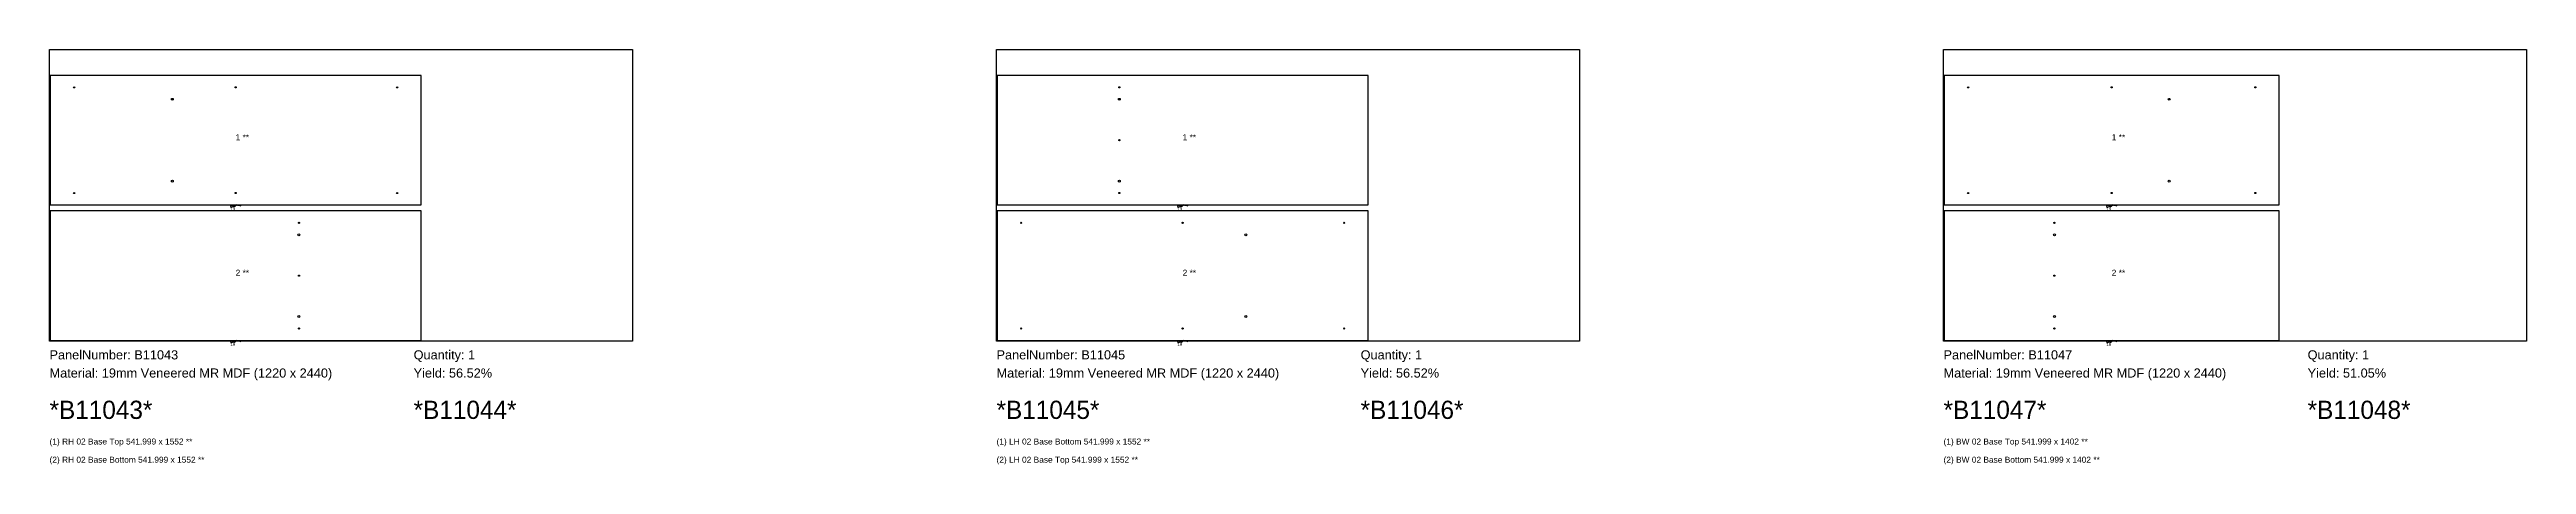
# Model space of a CAD drawing. Header units: inches. Extents: x -5 to 121280, y -1351 to 1225.
# Drawn here: x 83164 to 93532, y -515 to 1220 of the extents above; entities that cross this region are included whole.
import ezdxf

# ---------------------------------------------------------------- set-up
doc = ezdxf.new("R2010")
doc.units = ezdxf.units.IN
doc.header["$MEASUREMENT"] = 0
for name, color, linetype in [('BORDER_Z19P0RT1015', 7, 'Continuous'), ('NESTBORDER_Z19P0', 7, 'Continuous'), ('NESTTEXT', 1, 'Continuous'), ('PLINEDIRECTION', 6, 'Continuous'), ('VBORE_Z12P0', 3, 'Continuous'), ('VBORE_Z19P0', 3, 'Continuous'), ('VBORE_Z20P0', 3, 'Continuous')]:
    doc.layers.add(name, color=color, linetype=linetype)
doc.styles.add('BARCODE', font='3of9.TTF', dxfattribs={"height": 3})
doc.styles.get("Standard").update_dxf_attribs({"font": 'arial.ttf'})

msp = doc.modelspace()

# ---------------------------------------------------------------- texts
at = {"layer": 'NESTTEXT', "color": 1}
for s, height, p in [('1 **', 25, (83943, 841)), ('1 **', 25, (87907, 841)), ('1 **', 25, (91796, 841)), ('2 **', 25, (83943, 274)), ('2 **', 25, (87907, 274)), ('2 **', 25, (91796, 274)), ('PanelNumber: B11043', 38.1, (83164, -76)), ('Quantity: 1', 38.1, (84688, -76)), ('PanelNumber: B11045', 38.1, (87128, -76)), ('Quantity: 1', 38.1, (88652, -76)), ('PanelNumber: B11047', 38.1, (91092, -76)), ('Quantity: 1', 38.1, (92616, -76)), ('Material: 19mm Veneered MR MDF (1220 x 2440)', 38.1, (83164, -152)), ('Yield: 56.52%', 38.1, (84688, -152)), ('Material: 19mm Veneered MR MDF (1220 x 2440)', 38.1, (87128, -152)), ('Yield: 56.52%', 38.1, (88652, -152)), ('Material: 19mm Veneered MR MDF (1220 x 2440)', 38.1, (91092, -152)), ('Yield: 51.05%', 38.1, (92616, -152)), ('(1) RH 02 Base Top 541.999 x 1552 **', 25, (83164, -432)), ('(1) LH 02 Base Bottom 541.999 x 1552 **', 25, (87128, -432)), ('(1) BW 02 Base Top 541.999 x 1402 **', 25, (91092, -432)), ('(2) RH 02 Base Bottom 541.999 x 1552 **', 25, (83164, -508)), ('(2) LH 02 Base Top 541.999 x 1552 **', 25, (87128, -508)), ('(2) BW 02 Base Bottom 541.999 x 1402 **', 25, (91092, -508))]:
    msp.add_text(s, height=height, dxfattribs=at).set_placement(p)
at = {"layer": 'NESTTEXT', "color": 1, "style": 'BARCODE'}
for s, p in [('*B11043*', (83164, -325)), ('*B11044*', (84688, -325)), ('*B11045*', (87128, -325)), ('*B11046*', (88652, -325)), ('*B11047*', (91092, -325)), ('*B11048*', (92616, -325))]:
    msp.add_text(s, height=76.2, dxfattribs=at).set_placement(p)
at = {"layer": 'PLINEDIRECTION', "color": 6}
for p in [(83921, 547), (87885, 547), (91774, 547), (83921, -20), (87885, -20), (91774, -20)]:
    msp.add_text('19', height=12.7, dxfattribs=at).set_placement(p)

# ---------------------------------------------------------------- linework, layer by layer
at = {"layer": 'BORDER_Z19P0RT1015', "color": 2}
for points in [[(83921, 566, -0.103855), (83940, 570), (84719, 570), (84719, 1112), (83167, 1112), (83167, 570), (83946, 570, -0.103855), (83965, 566)], [(87885, 566, -0.103855), (87904, 570), (88683, 570), (88683, 1112), (87131, 1112), (87131, 570), (87910, 570, -0.103855), (87929, 566)], [(91774, 566, -0.103855), (91793, 570), (92497, 570), (92497, 1112), (91095, 1112), (91095, 570), (91799, 570, -0.103855), (91818, 566)], [(83921, -1, -0.103855), (83940, 3), (84719, 3), (84719, 545), (83167, 545), (83167, 3), (83946, 3, -0.103855), (83965, -1)], [(87885, -1, -0.103855), (87904, 3), (88683, 3), (88683, 545), (87131, 545), (87131, 3), (87910, 3, -0.103855), (87929, -1)], [(91774, -1, -0.103855), (91793, 3), (92497, 3), (92497, 545), (91095, 545), (91095, 3), (91799, 3, -0.103855), (91818, -1)]]:
    msp.add_lwpolyline(points, format="xyb", dxfattribs=at)
at = {"layer": 'NESTBORDER_Z19P0', "color": 2}
for points in [[(83164, 0), (83164, 1220), (85604, 1220), (85604, 0)], [(87128, 0), (87128, 1220), (89568, 1220), (89568, 0)], [(91092, 0), (91092, 1220), (93532, 1220), (93532, 0)]]:
    msp.add_lwpolyline(points, close=True, dxfattribs=at)
at = {"layer": 'PLINEDIRECTION', "color": 6}
for points in [[(83921, 566), (83923, 560), (83947, 570), (83934, 568), (83936, 562), (83947, 570), (83934, 567), (83936, 564), (83947, 570)], [(87885, 566), (87887, 560), (87911, 570), (87898, 568), (87900, 562), (87911, 570), (87898, 567), (87900, 564), (87911, 570)], [(91774, 566), (91776, 560), (91800, 570), (91787, 568), (91789, 562), (91800, 570), (91787, 567), (91789, 564), (91800, 570)], [(83921, -1), (83923, -7), (83947, 3), (83934, 1), (83936, -5), (83947, 3), (83934, 0), (83936, -3), (83947, 3)], [(87885, -1), (87887, -7), (87911, 3), (87898, 1), (87900, -5), (87911, 3), (87898, 0), (87900, -3), (87911, 3)], [(91774, -1), (91776, -7), (91800, 3), (91787, 1), (91789, -5), (91800, 3), (91787, 0), (91789, -3), (91800, 3)]]:
    msp.add_lwpolyline(points, dxfattribs=at)
at = {"layer": 'VBORE_Z12P0', "color": 3}
for centre in [(83678, 1012), (87642, 1012), (92036, 1012), (83678, 670), (87642, 670), (92036, 670), (84208, 445), (88172, 445), (91556, 445), (84208, 103), (88172, 103), (91556, 103)]:
    msp.add_circle(centre, 4, dxfattribs=at)
at = {"layer": 'VBORE_Z19P0', "color": 1}
for centre in [(87642, 1062), (87642, 841), (87642, 620), (84208, 495), (91556, 495), (84208, 274), (91556, 274), (84208, 53), (91556, 53)]:
    msp.add_circle(centre, 2.5, dxfattribs=at)
at = {"layer": 'VBORE_Z20P0', "color": 3}
for centre in [(83267, 1062), (83943, 1062), (84619, 1062), (91195, 1062), (91796, 1062), (92397, 1062), (83267, 620), (83943, 620), (84619, 620), (91195, 620), (91796, 620), (92397, 620), (87231, 495), (87907, 495), (88583, 495), (87231, 53), (87907, 53), (88583, 53)]:
    msp.add_circle(centre, 2.5, dxfattribs=at)

msp.set_redraw_order([(e.dxf.handle, doc.entitydb.next_handle()) for e in msp.query("TEXT MTEXT ATTDEF DIMENSION ARC_DIMENSION")])  # texts and dimensions are drawn at this point

doc.saveas('drawing.dxf')
